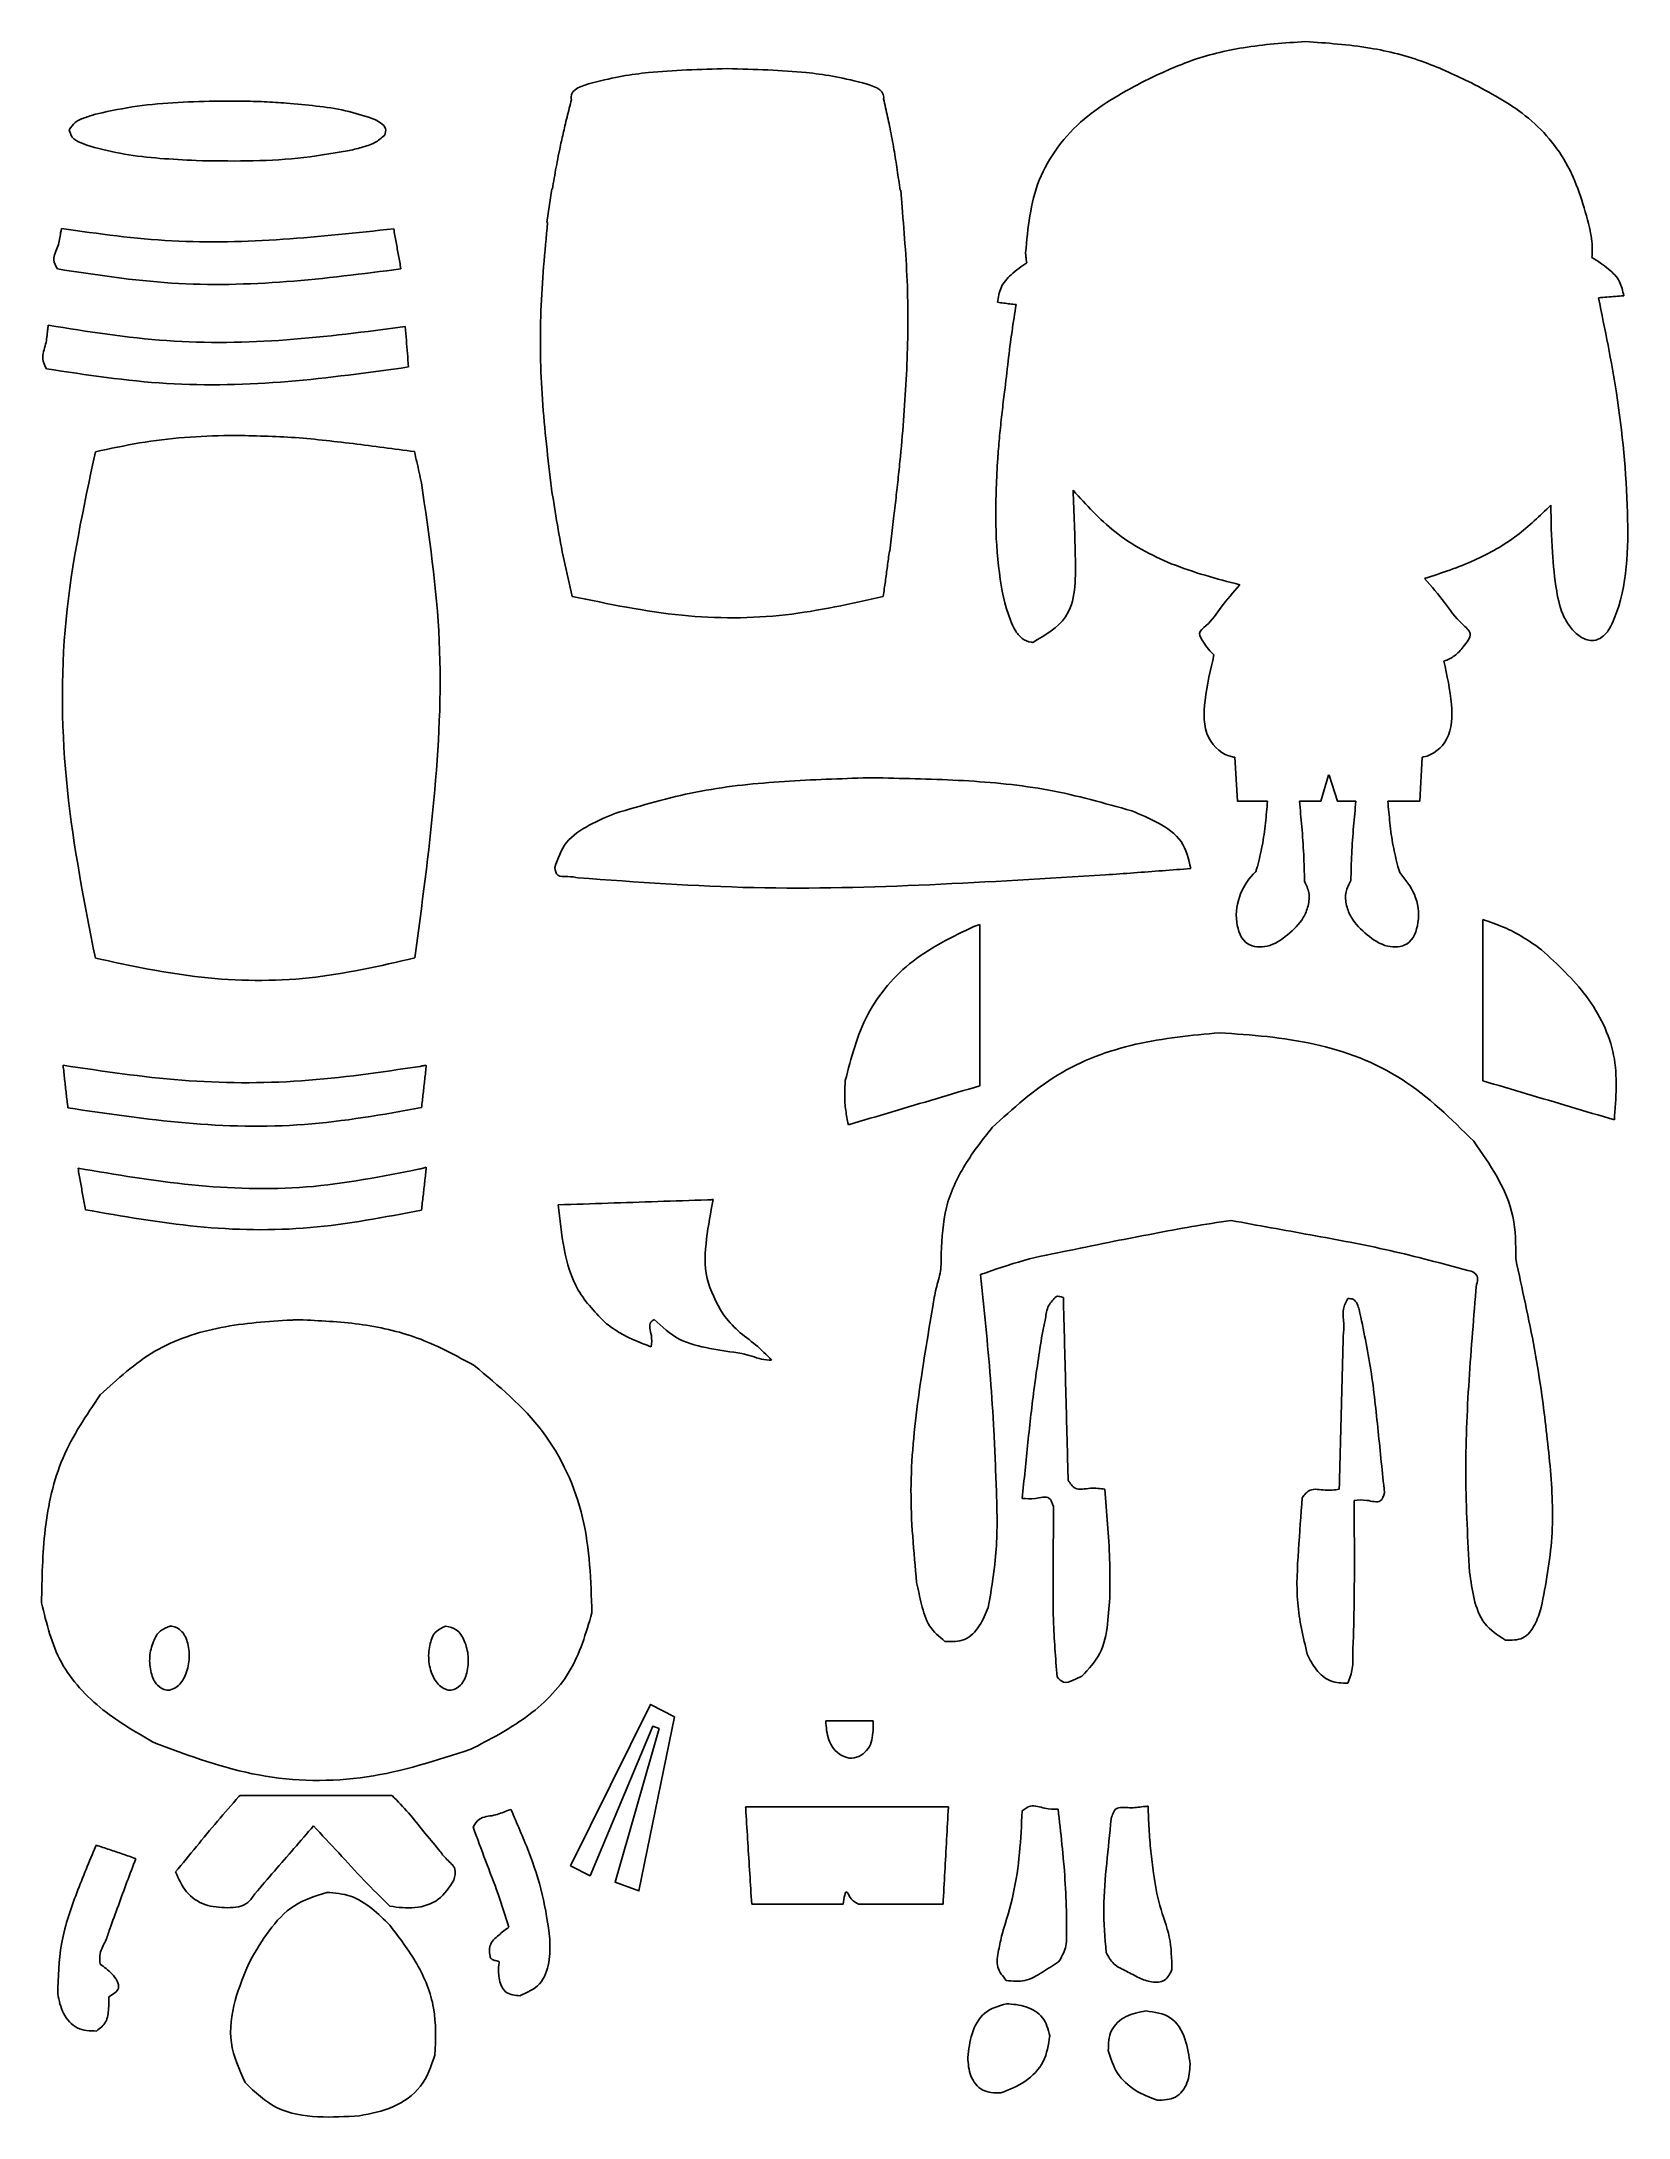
# Model space of a CAD drawing. Extents: x 20 to 557, y 92 to 795.
import ezdxf

# ---------------------------------------------------------------- set-up
doc = ezdxf.new("R2010")
doc.units = 0
doc.layers.add('Layer_1', color=7, linetype='CONTINUOUS')

msp = doc.modelspace()

# ---------------------------------------------------------------- linework, layer by layer
at = {"layer": 'Layer_1', "color": 7}
for points in [[(447.359752, 794.699029), (447.359752, 794.698909)], [(251.756184, 785.513197), (251.756184, 785.513197)], [(79.88836, 774.557576), (79.88836, 774.557576)], [(306.831184, 765.188197), (306.656184, 766.138197)], [(195.031184, 758.313197), (194.481184, 755.863197)], [(192.381184, 744.788197), (190.706184, 733.488199)], [(310.881184, 738.688197), (310.431184, 744.363197)], [(26.427609, 731.370271), (26.255449, 730.589015), (26.102649, 729.895271), (26.102649, 729.895335)], [(21.677609, 697.016767), (21.677609, 697.016767)], [(83.270464, 661.398863), (83.270464, 661.398903)], [(343.234752, 653.548911), (343.259712, 653.548911)], [(192.256184, 643.363199), (192.281144, 643.163199)], [(306.756144, 622.188199), (308.031144, 633.288199)], [(423.459712, 552.523991), (424.384712, 537.598991), (434.584712, 537.598991)], [(475.284752, 537.599031), (486.084752, 537.599031), (486.909752, 552.524031)], [(297.665496, 545.446391), (297.665496, 545.446351)], [(445.384752, 537.599031), (452.659752, 537.599031), (455.234752, 546.374031)], [(455.434752, 546.374031), (458.234752, 537.599031), (464.484752, 537.599031)], [(335.13392, 495.154831), (335.13392, 495.154831)], [(507.408048, 495.329191), (507.408048, 495.329191)], [(418.3338, 459.217503), (418.3338, 459.217503)], [(147.734752, 447.841727), (147.734752, 447.841767)], [(147.620464, 413.102479), (147.620464, 413.102479)], [(244.993272, 402.661839), (244.993272, 402.661799)], [(363.129992, 369.969175), (363.129992, 369.969175)], [(461.748384, 369.221311), (461.748384, 369.221311)], [(108.231816, 362.009031), (108.231816, 362.008991)], [(63.106816, 258.358991), (63.106816, 258.358991)], [(156.506816, 258.358991), (156.506816, 258.358991)], [(198.722808, 177.256151), (225.791384, 231.891551), (233.89964, 227.677895), (221.828112, 168.779647), (213.729432, 171.737855), (228.670368, 223.701727), (226.492816, 224.465559), (205.297416, 173.913047), (198.722808, 177.256151)], [(285.030728, 226.299231), (301.13, 226.299231)], [(285.030728, 226.299231), (285.030728, 226.299231)], [(86.91684, 201.089015), (86.46684, 200.689015), (86.46684, 200.689055)], [(392.481504, 197.288183), (392.481504, 197.288183)], [(178.498576, 196.355303), (177.738256, 196.106471), (177.123576, 195.905303), (177.123576, 195.905303)], [(258.044304, 195.468255), (258.044304, 195.468255)], [(351.533768, 195.813895), (351.531368, 195.738215), (351.531504, 195.738183)], [(38.144498, 184.233471), (37.81449, 183.504711), (37.544498, 182.908471), (37.544498, 182.908471)], [(116.148064, 168.256055), (116.148064, 168.256055)], [(346.183408, 130.597055), (346.183408, 130.597055)], [(393.363992, 128.147695), (393.363992, 128.147695)]]:
    msp.add_lwpolyline(points, dxfattribs=at)
for points, knots in [([(447.359752, 794.698909), (440.334484, 794.216012), (427.144071, 793.309342), (408.843505, 788.842816), (398.277598, 783.881571), (393.309752, 781.548909)], [0, 0, 0, 0, 21.106871, 39.629571, 56.067037, 56.067037, 56.067037, 56.067037]), ([(503.559752, 780.674029), (498.400689, 783.159438), (487.436986, 788.441268), (468.398704, 793.224329), (454.667866, 794.186775), (447.359752, 794.699029)], [0, 0, 0, 0, 17.150532, 36.447188, 58.403937, 58.403937, 58.403937, 58.403937]), ([(251.756184, 785.513197), (242.525885, 785.264907), (226.634255, 784.837431), (211.219449, 782.279861), (198.652753, 778.660504), (198.870859, 775.558464), (198.934711, 775.307376), (198.998663, 775.145509), (199.031184, 775.063197)], [0, 0, 0, 0, 26.734444, 46.028179, 54.750852, 55.003907, 55.260337, 55.525654, 55.525654, 55.525654, 55.525654]), ([(304.606224, 775.313197), (304.620337, 775.368298), (304.648426, 775.477969), (304.674984, 775.645023), (304.812464, 778.681987), (292.341579, 782.268979), (276.870781, 784.842053), (260.982881, 785.266629), (251.756184, 785.513197)], [0, 0, 0, 0, 0.170549, 0.339455, 0.506955, 9.234995, 28.54057, 55.281487, 55.281487, 55.281487, 55.281487]), ([(393.309752, 781.548909), (386.05519, 777.66425), (371.219783, 769.720214), (355.08916, 748.663729), (353.478676, 731.590525), (352.684752, 723.173911)], [0, 0, 0, 0, 24.585378, 50.276518, 75.255455, 75.255455, 75.255455, 75.255455]), ([(543.584752, 731.724031), (541.637664, 738.856253), (537.705944, 753.258225), (522.867352, 770.554552), (509.890938, 777.355735), (503.559752, 780.674029)], [0, 0, 0, 0, 21.988251, 44.400495, 65.753577, 65.753577, 65.753577, 65.753577]), ([(79.88836, 774.557576), (75.214592, 774.439903), (65.887896, 774.205082), (51.996287, 773.103914), (42.955686, 771.203608), (38.475049, 770.261792)], [0, 0, 0, 0, 14.028313, 27.994075, 41.716885, 41.716885, 41.716885, 41.716885]), ([(102.566728, 773.864808), (100.05329, 774.026619), (95.022295, 774.350507), (87.458712, 774.571923), (82.41218, 774.562359), (79.88836, 774.557576)], [0, 0, 0, 0, 7.555535, 15.123454, 22.694701, 22.694701, 22.694701, 22.694701]), ([(131.761088, 768.577472), (128.694362, 769.571953), (122.447746, 771.597614), (112.586377, 772.955719), (105.915921, 773.560933), (102.566728, 773.864808)], [0, 0, 0, 0, 9.653799, 19.663828, 29.758037, 29.758037, 29.758037, 29.758037]), ([(199.031184, 775.063197), (198.768039, 774.072817), (198.242254, 772.093956), (197.496307, 769.117738), (196.806893, 766.263809), (196.171133, 763.533202), (195.585087, 760.925346), (195.215784, 759.183753), (195.031184, 758.313197)], [0, 0, 0, 0, 3.074194, 6.142494, 9.204564, 11.882166, 14.553355, 17.223075, 17.223075, 17.223075, 17.223075]), ([(306.631224, 766.138197), (306.420653, 767.155864), (305.998662, 769.195308), (305.321838, 772.253484), (304.845219, 774.291339), (304.606224, 775.313197)], [0, 0, 0, 0, 3.117648, 6.247883, 9.39617, 9.39617, 9.39617, 9.39617]), ([(38.475049, 770.261792), (37.183618, 769.866529), (34.657397, 769.093338), (31.004389, 767.743521), (29.633498, 765.73763), (29.013369, 764.830256)], [0, 0, 0, 0, 4.085334, 7.991492, 11.217977, 11.217977, 11.217977, 11.217977]), ([(135.77516, 762.960504), (136.019141, 763.731655), (136.544795, 765.393085), (134.303152, 767.402613), (132.649374, 768.166935), (131.761088, 768.577472)], [0, 0, 0, 0, 2.245513, 4.837917, 7.846176, 7.846176, 7.846176, 7.846176]), ([(306.656184, 766.138197), (306.65341, 766.138055), (306.647841, 766.13777), (306.639532, 766.138622), (306.63398, 766.138338), (306.631224, 766.138197)], [0, 0, 0, 0, 0.008323, 0.016707, 0.024976, 0.024976, 0.024976, 0.024976]), ([(29.013369, 764.830256), (29.236958, 763.938174), (29.742011, 761.923105), (32.861302, 760.418813), (34.990407, 759.634072), (36.096649, 759.226336)], [0, 0, 0, 0, 2.643137, 5.970425, 9.568941, 9.568941, 9.568941, 9.568941]), ([(36.096649, 759.226336), (39.935036, 758.258823), (47.704221, 756.300503), (59.745161, 755.056262), (67.852361, 754.624215), (71.917664, 754.407568)], [0, 0, 0, 0, 11.860941, 24.007443, 36.224279, 36.224279, 36.224279, 36.224279]), ([(123.188072, 757.658288), (124.769568, 758.040748), (127.887986, 758.794889), (132.394681, 760.118125), (134.698298, 762.055055), (135.77516, 762.960504)], [0, 0, 0, 0, 4.898503, 9.658941, 13.837717, 13.837717, 13.837717, 13.837717]), ([(310.206184, 744.338197), (309.897984, 746.643912), (309.278907, 751.275369), (308.164247, 758.229665), (307.27697, 762.861214), (306.831184, 765.188197)], [0, 0, 0, 0, 6.978531, 14.017672, 21.125282, 21.125282, 21.125282, 21.125282]), ([(71.917664, 754.407568), (77.666218, 754.305636), (89.152083, 754.101972), (106.325789, 754.884972), (117.590303, 756.737631), (123.188072, 757.658288)], [0, 0, 0, 0, 17.249518, 34.465304, 51.471536, 51.471536, 51.471536, 51.471536]), ([(194.531184, 755.863197), (194.289814, 754.631518), (193.807394, 752.169791), (193.143418, 748.468914), (192.735143, 745.997718), (192.531184, 744.763197)], [0, 0, 0, 0, 3.765277, 7.525571, 11.27932, 11.27932, 11.27932, 11.27932]), ([(194.481184, 755.863197), (194.486701, 755.862717), (194.497881, 755.861745), (194.514487, 755.864648), (194.525667, 755.863676), (194.531184, 755.863197)], [0, 0, 0, 0, 0.016552, 0.033542, 0.050095, 0.050095, 0.050095, 0.050095]), ([(192.531184, 744.763197), (192.514554, 744.766228), (192.481302, 744.772291), (192.43105, 744.779075), (192.397807, 744.785156), (192.381184, 744.788197)], [0, 0, 0, 0, 0.050708, 0.101388, 0.152078, 0.152078, 0.152078, 0.152078]), ([(308.006184, 633.288199), (308.28731, 635.614323), (308.849743, 640.268077), (309.626422, 647.259822), (311.05042, 661.152266), (312.616357, 682.085777), (313.212444, 710.307074), (311.663116, 729.16884), (310.881184, 738.688197)], [0, 0, 0, 0, 7.029117, 14.062779, 21.103972, 48.923832, 77.02847, 105.66542, 105.66542, 105.66542, 105.66542]), ([(310.431184, 744.363197), (310.40624, 744.360009), (310.356321, 744.35363), (310.28106, 744.347737), (310.231133, 744.341375), (310.206184, 744.338197)], [0, 0, 0, 0, 0.07543, 0.150956, 0.2264, 0.2264, 0.2264, 0.2264]), ([(138.827608, 731.295311), (126.359847, 729.964782), (101.430124, 727.304343), (63.707675, 726.198369), (38.849321, 729.646994), (26.427609, 731.370271)], [0, 0, 0, 0, 37.6251, 75.232701, 112.795153, 112.795153, 112.795153, 112.795153]), ([(141.277608, 717.745311), (141.002806, 719.2504), (140.4532, 722.260586), (139.654532, 726.780498), (139.103249, 729.790377), (138.827608, 731.295311)], [0, 0, 0, 0, 4.589903, 9.179832, 13.769727, 13.769727, 13.769727, 13.769727]), ([(190.906184, 733.438199), (189.966996, 723.490168), (188.08642, 703.5708), (188.663737, 673.389682), (191.054729, 653.405233), (192.256184, 643.363199)], [0, 0, 0, 0, 29.960475, 59.991139, 90.322699, 90.322699, 90.322699, 90.322699]), ([(190.706184, 733.488199), (190.728519, 733.483103), (190.773211, 733.472904), (190.839161, 733.453433), (190.883854, 733.443275), (190.906184, 733.438199)], [0, 0, 0, 0, 0.068711, 0.137495, 0.206178, 0.206178, 0.206178, 0.206178]), ([(544.359752, 721.549031), (544.426133, 722.552138), (544.56787, 724.693977), (544.282462, 728.109981), (543.825536, 730.4768), (543.584752, 731.724031)], [0, 0, 0, 0, 3.012844, 6.433043, 10.243171, 10.243171, 10.243171, 10.243171]), ([(26.102649, 729.895335), (25.891842, 728.415343), (25.453829, 725.340213), (23.08358, 721.256709), (24.449399, 718.739848), (24.996569, 717.731551)], [0, 0, 0, 0, 4.528385, 9.409084, 12.671256, 12.671256, 12.671256, 12.671256]), ([(24.996569, 717.731551), (37.838499, 715.756373), (63.535811, 711.803948), (102.647761, 712.770159), (128.401531, 716.086996), (141.277608, 717.745311)], [0, 0, 0, 0, 38.91356, 77.867878, 116.817306, 116.817306, 116.817306, 116.817306]), ([(353.134752, 719.798911), (351.283715, 718.559025), (347.888586, 716.284855), (344.006069, 711.691548), (343.465754, 708.134328), (343.209752, 706.448911)], [0, 0, 0, 0, 6.697559, 12.284506, 17.315126, 17.315126, 17.315126, 17.315126]), ([(352.684752, 723.173911), (352.711266, 722.773097), (352.762765, 721.994591), (352.913756, 720.867199), (353.062595, 720.147714), (353.134752, 719.798911)], [0, 0, 0, 0, 1.204881, 2.340253, 3.408612, 3.408612, 3.408612, 3.408612]), ([(555.134752, 708.649031), (554.787199, 710.29439), (554.043877, 713.81337), (549.853965, 718.198499), (546.305238, 720.362617), (544.359752, 721.549031)], [0, 0, 0, 0, 4.961689, 10.611714, 17.467853, 17.467853, 17.467853, 17.467853]), ([(343.209752, 706.448911), (343.898935, 706.356193), (345.285736, 706.169621), (347.377134, 705.90042), (348.780416, 705.732962), (349.484752, 705.648911)], [0, 0, 0, 0, 2.086174, 4.197884, 6.325873, 6.325873, 6.325873, 6.325873]), ([(349.484752, 705.648911), (349.006706, 702.635978), (347.997345, 696.274388), (346.756628, 686.422604), (345.979037, 679.588974), (345.584752, 676.123911)], [0, 0, 0, 0, 9.15135, 19.322416, 29.784843, 29.784843, 29.784843, 29.784843]), ([(530.434752, 637.774031), (530.543664, 632.448271), (530.742596, 622.720546), (532.017898, 610.016597), (533.959083, 601.066274), (537.36016, 595.900289), (540.56096, 592.83008), (544.681322, 591.421173), (548.273169, 593.137685), (550.482525, 596.004677), (556.399413, 609.287156), (557.094534, 637.083236), (553.720918, 673.213154), (548.785422, 697.25438), (546.584752, 707.974031)], [0, 0, 0, 0, 15.960037, 29.151681, 38.42613, 42.939317, 47.490989, 51.644378, 54.991805, 58.667054, 62.320857, 98.45962, 139.173056, 171.934486, 171.934486, 171.934486, 171.934486]), ([(546.584752, 707.974031), (547.546363, 708.048575), (549.461736, 708.197056), (552.311571, 708.424161), (554.199963, 708.574574), (555.134752, 708.649031)], [0, 0, 0, 0, 2.893486, 5.763356, 8.576606, 8.576606, 8.576606, 8.576606]), ([(21.677609, 697.016767), (21.545017, 695.438554), (21.272478, 692.194571), (19.381872, 687.73515), (20.719104, 685.041703), (21.277609, 683.916767)], [0, 0, 0, 0, 4.784015, 9.833443, 13.454895, 13.454895, 13.454895, 13.454895]), ([(21.927609, 698.691767), (21.899827, 698.505656), (21.844264, 698.133435), (21.760954, 697.575099), (21.70539, 697.202878), (21.677609, 697.016767)], [0, 0, 0, 0, 0.564519, 1.129035, 1.693554, 1.693554, 1.693554, 1.693554]), ([(142.727608, 698.191767), (129.349285, 696.454927), (102.589131, 692.980792), (61.931927, 692.260428), (35.257691, 696.548741), (21.927609, 698.691767)], [0, 0, 0, 0, 40.469955, 80.950523, 121.388407, 121.388407, 121.388407, 121.388407]), ([(143.852608, 684.541767), (143.726296, 686.058328), (143.473671, 689.091456), (143.115474, 693.642835), (142.856896, 696.67546), (142.727608, 698.191767)], [0, 0, 0, 0, 4.565433, 9.130883, 13.696296, 13.696296, 13.696296, 13.696296]), ([(21.277609, 683.916767), (34.813102, 681.865502), (61.910427, 677.75898), (103.155508, 678.900145), (130.286348, 682.661149), (143.852608, 684.541767)], [0, 0, 0, 0, 41.002234, 82.084253, 123.17136, 123.17136, 123.17136, 123.17136]), ([(345.584752, 676.123911), (345.295049, 673.838671), (344.70828, 669.210105), (343.968241, 662.184176), (343.580237, 657.439422), (343.384752, 655.048911)], [0, 0, 0, 0, 6.910491, 13.996634, 21.191945, 21.191945, 21.191945, 21.191945]), ([(83.270464, 661.398903), (78.175076, 661.241125), (67.989395, 660.925728), (52.799929, 659.046359), (42.846253, 656.897904), (37.870465, 655.823903)], [0, 0, 0, 0, 15.28849, 30.561692, 45.828451, 45.828451, 45.828451, 45.828451]), ([(145.845464, 655.923863), (138.921935, 656.836262), (125.075857, 658.660929), (104.237108, 661.052628), (90.260362, 661.283434), (83.270464, 661.398863)], [0, 0, 0, 0, 20.953812, 41.904654, 62.864639, 62.864639, 62.864639, 62.864639]), ([(37.870465, 655.823903), (33.842355, 636.986289), (25.784386, 599.302872), (26.686793, 541.087287), (34.125811, 503.328988), (37.845505, 484.448903)], [0, 0, 0, 0, 57.653353, 115.331765, 173.015895, 173.015895, 173.015895, 173.015895]), ([(148.20668, 645.317791), (147.963561, 646.502714), (147.478173, 648.868423), (146.677033, 652.401013), (146.122792, 654.748993), (145.845464, 655.923863)], [0, 0, 0, 0, 3.628733, 7.244795, 10.866287, 10.866287, 10.866287, 10.866287]), ([(343.259712, 653.548911), (342.901002, 646.887058), (342.205121, 633.963375), (343.357918, 615.586088), (345.763979, 602.679839), (349.050493, 595.440427), (351.233677, 592.572474), (353.527743, 591.444408), (354.743251, 591.362213), (354.901472, 591.350676), (355.007251, 591.349523), (355.059712, 591.348951)], [0, 0, 0, 0, 19.991323, 38.782231, 55.239039, 58.891467, 62.556455, 65.892598, 66.051102, 66.211024, 66.368376, 66.368376, 66.368376, 66.368376]), ([(343.384752, 655.048911), (343.368303, 654.88323), (343.334402, 654.541776), (343.283677, 654.041849), (343.250491, 653.707492), (343.234752, 653.548911)], [0, 0, 0, 0, 0.499485, 1.0294, 1.507482, 1.507482, 1.507482, 1.507482]), ([(145.995464, 484.523863), (148.368267, 502.31692), (153.113354, 537.899155), (156.048127, 591.938653), (150.819515, 627.531421), (148.20668, 645.317791)], [0, 0, 0, 0, 53.877947, 107.744152, 161.549773, 161.549773, 161.549773, 161.549773]), ([(192.281144, 643.163199), (192.899822, 639.13825), (194.141529, 631.060056), (196.456038, 618.972438), (198.270534, 610.942866), (199.181144, 606.913199)], [0, 0, 0, 0, 12.215983, 24.517842, 36.911233, 36.911233, 36.911233, 36.911233]), ([(355.159712, 591.323991), (359.419449, 593.826264), (369.655531, 599.839188), (369.663362, 621.201079), (369.078407, 635.181947), (368.759712, 642.798991)], [0, 0, 0, 0, 13.995186, 33.630217, 57.131955, 57.131955, 57.131955, 57.131955]), ([(368.759712, 642.798991), (373.232154, 637.887319), (382.676655, 627.515294), (402.420786, 616.80999), (417.345491, 612.881077), (425.159712, 610.823991)], [0, 0, 0, 0, 19.823518, 41.861518, 66.080659, 66.080659, 66.080659, 66.080659]), ([(308.031144, 633.288199), (308.028371, 633.287848), (308.022739, 633.287136), (308.014482, 633.289255), (308.008903, 633.288545), (308.006184, 633.288199)], [0, 0, 0, 0, 0.008319, 0.016901, 0.025061, 0.025061, 0.025061, 0.025061]), ([(487.759752, 612.924031), (493.446981, 614.811878), (504.407001, 618.450002), (519.082486, 626.739324), (526.755046, 634.197258), (530.434752, 637.774031)], [0, 0, 0, 0, 17.963363, 34.617708, 49.965902, 49.965902, 49.965902, 49.965902]), ([(304.531144, 606.913199), (304.763694, 608.603831), (305.228871, 611.985662), (305.910212, 617.060947), (306.357499, 620.445778), (306.581144, 622.138199)], [0, 0, 0, 0, 5.119649, 10.241017, 15.362418, 15.362418, 15.362418, 15.362418]), ([(306.581144, 622.138199), (306.600702, 622.143421), (306.63977, 622.153852), (306.697533, 622.172483), (306.736591, 622.182956), (306.756144, 622.188199)], [0, 0, 0, 0, 0.06072, 0.121292, 0.182016, 0.182016, 0.182016, 0.182016]), ([(494.284752, 584.949031), (495.547468, 585.487375), (498.153223, 586.598309), (500.864212, 589.857688), (504.538798, 594.237404), (498.662676, 598.796004), (494.553399, 605.160515), (490.096477, 610.253713), (487.759752, 612.924031)], [0, 0, 0, 0, 4.013758, 8.282838, 13.317156, 17.468491, 26.99027, 37.484466, 37.484466, 37.484466, 37.484466]), ([(199.181144, 606.913199), (211.531906, 604.337736), (235.34039, 599.373034), (271.204253, 599.358149), (293.578279, 604.430236), (304.531144, 606.913199)], [0, 0, 0, 0, 37.793483, 72.854252, 106.477444, 106.477444, 106.477444, 106.477444]), ([(425.109712, 610.723991), (422.949259, 608.26094), (418.969367, 603.723616), (415.449466, 598.112321), (410.633538, 594.536944), (413.007371, 591.422324), (414.393484, 588.995979), (415.791594, 587.746217), (416.459712, 587.148991)], [0, 0, 0, 0, 9.670264, 17.814134, 21.238393, 24.496361, 27.385427, 30.029617, 30.029617, 30.029617, 30.029617]), ([(425.159712, 610.823991), (425.15438, 610.812808), (425.143687, 610.790378), (425.125772, 610.757676), (425.115061, 610.73521), (425.109712, 610.723991)], [0, 0, 0, 0, 0.037161, 0.074533, 0.111813, 0.111813, 0.111813, 0.111813]), ([(355.059712, 591.348951), (355.070243, 591.341561), (355.090175, 591.327573), (355.126041, 591.323407), (355.148505, 591.323797), (355.159712, 591.323991)], [0, 0, 0, 0, 0.037971, 0.071868, 0.105616, 0.105616, 0.105616, 0.105616]), ([(416.459712, 587.148991), (415.260853, 582.076982), (413.097151, 572.923016), (412.631314, 559.307056), (419.412926, 553.098796), (422.962091, 552.532303), (423.213177, 552.515025), (423.378006, 552.521019), (423.459712, 552.523991)], [0, 0, 0, 0, 15.772883, 28.466916, 38.736468, 38.995326, 39.244736, 39.489896, 39.489896, 39.489896, 39.489896]), ([(486.909752, 552.524031), (486.967335, 552.525744), (487.083306, 552.529194), (487.258792, 552.544609), (490.607861, 553.091885), (497.128743, 558.672435), (497.209014, 571.534117), (495.329414, 580.156695), (494.284752, 584.949031)], [0, 0, 0, 0, 0.172812, 0.348041, 0.527949, 10.350613, 22.208174, 37.044155, 37.044155, 37.044155, 37.044155]), ([(297.665496, 545.446351), (288.204732, 545.128062), (269.286471, 544.491593), (240.954969, 541.48923), (222.785947, 536.141218), (213.715496, 533.471351)], [0, 0, 0, 0, 28.409397, 56.808984, 85.120802, 85.120802, 85.120802, 85.120802]), ([(302.640496, 545.471351), (302.087699, 545.472475), (300.982121, 545.474722), (299.323752, 545.466188), (298.218253, 545.45299), (297.665496, 545.446391)], [0, 0, 0, 0, 1.658391, 3.316733, 4.975119, 4.975119, 4.975119, 4.975119]), ([(388.615496, 534.296351), (379.312886, 536.928648), (360.677481, 542.201785), (331.667862, 544.889418), (312.316996, 545.277359), (302.640496, 545.471351)], [0, 0, 0, 0, 28.946785, 57.987499, 87.034621, 87.034621, 87.034621, 87.034621]), ([(455.234752, 546.374031), (455.257098, 546.373925), (455.301476, 546.373713), (455.368142, 546.374202), (455.412463, 546.374088), (455.434752, 546.374031)], [0, 0, 0, 0, 0.067038, 0.133134, 0.200001, 0.200001, 0.200001, 0.200001]), ([(408.590496, 514.796351), (407.836653, 518.048589), (406.311709, 524.627525), (397.688948, 530.528107), (391.641301, 533.039721), (388.615496, 534.296351)], [0, 0, 0, 0, 9.681598, 19.584852, 29.501097, 29.501097, 29.501097, 29.501097]), ([(434.584712, 537.598991), (434.362354, 535.129092), (433.907744, 530.07939), (432.936619, 522.676154), (431.752281, 517.841091), (431.184712, 515.523991)], [0, 0, 0, 0, 7.440928, 15.212956, 22.364991, 22.364991, 22.364991, 22.364991]), ([(447.084752, 510.474031), (447.022785, 513.493769), (446.896035, 519.670411), (446.229753, 528.711609), (445.657847, 534.726715), (445.384752, 537.599031)], [0, 0, 0, 0, 9.059701, 18.530919, 27.187027, 27.187027, 27.187027, 27.187027]), ([(464.484752, 537.599031), (464.215028, 534.76385), (463.649911, 528.823662), (462.988796, 519.88255), (462.851841, 513.76889), (462.784752, 510.774031)], [0, 0, 0, 0, 8.544214, 17.901587, 26.887097, 26.887097, 26.887097, 26.887097]), ([(478.684752, 515.524031), (478.117185, 517.841131), (476.93285, 522.676195), (475.961722, 530.07943), (475.50711, 535.129132), (475.284752, 537.599031)], [0, 0, 0, 0, 7.152034, 14.924062, 22.36499, 22.36499, 22.36499, 22.36499]), ([(213.715496, 533.471351), (210.794008, 532.222361), (204.938173, 529.718883), (196.527898, 524.285308), (194.37689, 518.132412), (193.315504, 515.096351)], [0, 0, 0, 0, 9.601561, 19.245381, 28.639282, 28.639282, 28.639282, 28.639282]), ([(193.315504, 515.096351), (193.523999, 514.071692), (193.994907, 511.757394), (197.952769, 512.245975), (200.155145, 511.855002), (201.260688, 511.658743)], [0, 0, 0, 0, 2.758486, 6.23032, 9.729723, 9.729723, 9.729723, 9.729723]), ([(379.757488, 512.647559), (382.961954, 512.875519), (389.37088, 513.331438), (398.981269, 514.05644), (405.387419, 514.549714), (408.590496, 514.796351)], [0, 0, 0, 0, 9.637682, 19.275347, 28.913025, 28.913025, 28.913025, 28.913025]), ([(430.584712, 513.673991), (430.58177, 513.671484), (430.575759, 513.666361), (430.568588, 513.656926), (428.320444, 511.648664), (424.778624, 506.18025), (423.260891, 497.30574), (426.520192, 488.316377), (435.272331, 487.851978), (441.471069, 492.196584), (446.386854, 496.958385), (448.503886, 502.127179), (448.936826, 506.576255), (447.688183, 509.204082), (447.084752, 510.474031)], [0, 0, 0, 0, 0.011564, 0.023634, 0.035341, 9.038324, 18.709964, 26.929894, 33.515245, 41.474343, 49.305485, 53.605847, 58.043733, 62.194247, 62.194247, 62.194247, 62.194247]), ([(431.184712, 515.523991), (431.117109, 515.317501), (430.982424, 514.906111), (430.782666, 514.289364), (430.650677, 513.879056), (430.584712, 513.673991)], [0, 0, 0, 0, 0.651823, 1.298627, 1.944868, 1.944868, 1.944868, 1.944868]), ([(462.784752, 510.774031), (462.11068, 509.498529), (460.71202, 506.851936), (461.121969, 502.253797), (463.24801, 496.99276), (468.19923, 492.196358), (474.395393, 487.850787), (483.111104, 488.318382), (486.349511, 497.124523), (485.095185, 506.12055), (481.230595, 511.058551), (479.359752, 513.449031)], [0, 0, 0, 0, 4.248946, 8.816319, 13.254298, 21.085438, 29.044535, 35.629889, 43.735658, 53.271482, 62.219478, 62.219478, 62.219478, 62.219478]), ([(479.359752, 513.449031), (479.285826, 513.678913), (479.137816, 514.139173), (478.91225, 514.830659), (478.76078, 515.292313), (478.684752, 515.524031)], [0, 0, 0, 0, 0.724429, 1.450418, 2.182033, 2.182033, 2.182033, 2.182033]), ([(201.260688, 511.658743), (221.06837, 510.217108), (260.693795, 507.333106), (320.305285, 508.998658), (359.94037, 511.431276), (379.757488, 512.647559)], [0, 0, 0, 0, 59.544234, 119.118717, 178.690652, 178.690652, 178.690652, 178.690652]), ([(335.13392, 495.154831), (327.998358, 491.719022), (313.700064, 484.834322), (297.614762, 466.122164), (293.658146, 450.700003), (291.68392, 443.004831)], [0, 0, 0, 0, 23.620733, 47.33141, 70.944455, 70.944455, 70.944455, 70.944455]), ([(337.23392, 495.854831), (337.000587, 495.777053), (336.53392, 495.621497), (335.83392, 495.388165), (335.367253, 495.232609), (335.13392, 495.154831)], [0, 0, 0, 0, 0.737865, 1.475729, 2.213594, 2.213594, 2.213594, 2.213594]), ([(527.333048, 487.279191), (525.289853, 488.73723), (521.209953, 491.648676), (514.514913, 495.130506), (509.777083, 496.746269), (507.408048, 497.554191)], [0, 0, 0, 0, 7.52524, 15.026577, 22.52867, 22.52867, 22.52867, 22.52867]), ([(507.408048, 497.554191), (507.408048, 497.306969), (507.408048, 496.812524), (507.408048, 496.070858), (507.408048, 495.576413), (507.408048, 495.329191)], [0, 0, 0, 0, 0.741666, 1.483334, 2.225, 2.225, 2.225, 2.225]), ([(507.408048, 495.329191), (507.408048, 489.509746), (507.408048, 477.870858), (507.408048, 460.412524), (507.408048, 448.773636), (507.408048, 442.954191)], [0, 0, 0, 0, 17.458334, 34.916666, 52.375, 52.375, 52.375, 52.375]), ([(551.958048, 429.729191), (552.540359, 437.104952), (553.70641, 451.874561), (543.507595, 472.428997), (532.724331, 482.32934), (527.333048, 487.279191)], [0, 0, 0, 0, 21.861333, 43.77627, 65.688374, 65.688374, 65.688374, 65.688374]), ([(37.845505, 484.448903), (49.751672, 481.904802), (73.557445, 476.818), (110.403125, 476.389322), (134.138556, 481.813996), (145.995464, 484.523863)], [0, 0, 0, 0, 36.48375, 72.947396, 109.344693, 109.344693, 109.344693, 109.344693]), ([(418.3338, 459.217503), (408.840355, 458.32718), (389.88262, 456.549269), (362.514958, 446.439457), (348.415691, 433.564019), (341.3838, 427.142503)], [0, 0, 0, 0, 28.581593, 57.075412, 85.426163, 85.426163, 85.426163, 85.426163]), ([(504.3588, 422.467503), (496.717446, 430.062943), (481.417547, 445.27091), (450.478651, 456.95323), (429.062323, 458.461789), (418.3338, 459.217503)], [0, 0, 0, 0, 32.030317, 64.132689, 96.357362, 96.357362, 96.357362, 96.357362]), ([(147.734752, 447.841767), (134.380951, 445.86005), (107.665518, 441.895455), (66.992882, 442.235524), (40.285986, 446.206573), (26.934756, 448.191767)], [0, 0, 0, 0, 40.458914, 80.941551, 121.410741, 121.410741, 121.410741, 121.410741]), ([(26.934756, 448.191767), (27.11032, 446.591205), (27.461449, 443.39007), (27.998924, 438.589567), (28.37284, 435.391024), (28.559796, 433.791767)], [0, 0, 0, 0, 4.830485, 9.66101, 14.491446, 14.491446, 14.491446, 14.491446]), ([(149.859752, 448.241727), (149.623641, 448.197282), (149.151419, 448.108393), (148.443085, 447.975061), (147.970863, 447.886172), (147.734752, 447.841727)], [0, 0, 0, 0, 0.720774, 1.441546, 2.162319, 2.162319, 2.162319, 2.162319]), ([(148.259752, 433.866727), (148.438073, 435.463894), (148.794715, 438.658231), (149.344287, 443.448093), (149.687931, 446.643854), (149.859752, 448.241727)], [0, 0, 0, 0, 4.821273, 9.642556, 14.463794, 14.463794, 14.463794, 14.463794]), ([(291.68392, 443.004831), (291.577412, 441.33465), (291.364491, 437.995803), (291.721071, 432.973665), (292.379582, 429.694716), (292.70892, 428.054831)], [0, 0, 0, 0, 5.017104, 10.029661, 15.04473, 15.04473, 15.04473, 15.04473]), ([(507.408048, 442.954191), (512.359777, 441.490669), (522.26328, 438.563612), (537.106909, 434.133827), (547.007672, 431.197402), (551.958048, 429.729191)], [0, 0, 0, 0, 15.490431, 30.981001, 46.471539, 46.471539, 46.471539, 46.471539]), ([(292.70892, 428.054831), (297.655619, 429.523294), (307.549026, 432.460222), (322.386894, 436.873046), (332.284925, 439.79424), (337.23392, 441.254831)], [0, 0, 0, 0, 15.48018, 30.960386, 46.440461, 46.440461, 46.440461, 46.440461]), ([(28.559796, 433.791767), (41.806705, 431.81218), (68.29679, 427.853563), (108.683042, 426.814482), (135.076885, 431.517648), (148.259752, 433.866727)], [0, 0, 0, 0, 40.182185, 80.353043, 120.438433, 120.438433, 120.438433, 120.438433]), ([(341.3838, 427.142503), (338.153973, 423.027975), (331.694013, 414.798529), (324.925108, 400.281177), (324.380387, 389.778794), (324.1088, 384.542503)], [0, 0, 0, 0, 15.693298, 31.388085, 46.994056, 46.994056, 46.994056, 46.994056]), ([(518.5838, 382.692503), (518.590365, 387.514006), (518.603553, 397.199355), (512.646785, 410.677922), (507.119955, 418.539786), (504.3588, 422.467503)], [0, 0, 0, 0, 14.321772, 28.769317, 43.19325, 43.19325, 43.19325, 43.19325]), ([(147.620464, 413.102479), (134.903985, 410.575538), (109.445925, 405.516667), (70.322192, 406.90839), (44.772863, 411.204139), (31.995426, 413.352479)], [0, 0, 0, 0, 38.782848, 77.642253, 116.518528, 116.518528, 116.518528, 116.518528]), ([(31.995426, 413.352479), (32.270042, 411.794071), (32.819273, 408.677252), (33.632663, 404.000199), (34.1912, 400.885046), (34.470466, 399.327479)], [0, 0, 0, 0, 4.747257, 9.494523, 14.241728, 14.241728, 14.241728, 14.241728]), ([(149.870464, 413.677479), (149.620464, 413.61359), (149.120464, 413.485813), (148.370464, 413.294145), (147.870464, 413.166367), (147.620464, 413.102479)], [0, 0, 0, 0, 0.774103, 1.548207, 2.32231, 2.32231, 2.32231, 2.32231]), ([(148.245464, 399.202479), (148.427046, 400.810698), (148.79021, 404.027137), (149.338953, 408.851345), (149.693294, 412.068769), (149.870464, 413.677479)], [0, 0, 0, 0, 4.855313, 9.71063, 14.565936, 14.565936, 14.565936, 14.565936]), ([(244.993272, 402.661799), (239.387729, 402.472486), (228.176641, 402.09386), (211.360265, 401.518551), (200.148934, 401.147383), (194.543272, 400.961799)], [0, 0, 0, 0, 16.826217, 33.652439, 50.478636, 50.478636, 50.478636, 50.478636]), ([(194.543272, 400.961799), (195.038443, 396.018647), (196.02532, 386.166936), (200.2487, 371.443738), (207.29824, 364.302579), (210.818272, 360.736799)], [0, 0, 0, 0, 14.952786, 29.800934, 44.609219, 44.609219, 44.609219, 44.609219]), ([(250.293272, 363.936799), (248.099961, 367.878678), (243.695715, 375.794111), (244.45093, 389.605307), (246.110579, 398.34956), (246.943272, 402.736799)], [0, 0, 0, 0, 13.26987, 26.646371, 40.115662, 40.115662, 40.115662, 40.115662]), ([(34.470466, 399.327479), (47.028318, 397.103352), (72.143528, 392.655187), (110.660322, 391.910508), (135.723121, 396.772993), (148.245464, 399.202479)], [0, 0, 0, 0, 38.2422, 76.482895, 114.668357, 114.668357, 114.668357, 114.668357]), ([(382.6838, 388.642503), (387.076115, 389.481507), (395.864489, 391.16023), (409.018577, 393.750139), (417.860757, 395.02128), (422.271968, 395.655431)], [0, 0, 0, 0, 13.415785, 26.843008, 40.210358, 40.210358, 40.210358, 40.210358]), ([(422.271968, 395.655431), (431.234111, 394.038069), (449.159652, 390.803118), (476.013819, 385.865692), (493.573242, 381.130122), (502.3338, 378.767503)], [0, 0, 0, 0, 27.324165, 54.65216, 81.861178, 81.861178, 81.861178, 81.861178]), ([(337.4088, 377.342503), (342.289633, 379.065834), (352.082605, 382.52355), (367.402218, 385.492895), (377.589448, 387.592532), (382.6838, 388.642503)], [0, 0, 0, 0, 15.506268, 31.111997, 46.722247, 46.722247, 46.722247, 46.722247]), ([(324.1088, 384.542503), (324.133061, 382.535576), (324.182217, 378.469193), (322.272855, 372.63274), (321.613333, 368.599592), (321.283904, 366.585047)], [0, 0, 0, 0, 5.979777, 12.11607, 18.240025, 18.240025, 18.240025, 18.240025]), ([(527.4588, 336.592503), (526.666323, 341.759137), (525.081045, 352.094509), (521.844842, 367.413256), (519.668723, 377.609217), (518.5838, 382.692503)], [0, 0, 0, 0, 15.678004, 31.362396, 46.956635, 46.956635, 46.956635, 46.956635]), ([(341.992896, 324.511671), (341.622418, 330.400423), (340.881047, 342.184503), (339.255983, 359.789923), (338.023299, 371.503316), (337.4088, 377.342503)], [0, 0, 0, 0, 17.700319, 35.420408, 53.034856, 53.034856, 53.034856, 53.034856]), ([(505.2838, 374.017503), (504.386319, 363.2171), (502.591114, 341.613367), (501.100943, 309.091135), (502.356364, 287.438894), (502.9838, 276.617503)], [0, 0, 0, 0, 32.517612, 65.044039, 97.542062, 97.542062, 97.542062, 97.542062]), ([(502.3338, 378.767503), (503.130599, 378.598228), (504.565241, 378.293447), (506.02344, 376.247823), (505.547755, 374.813435), (505.2838, 374.017503)], [0, 0, 0, 0, 2.382727, 4.290118, 6.667974, 6.667974, 6.667974, 6.667974]), ([(321.283904, 366.585047), (319.548782, 356.292574), (316.077897, 335.703831), (312.889782, 304.406055), (314.836388, 283.574058), (315.808808, 273.167503)], [0, 0, 0, 0, 31.330057, 62.67167, 93.956507, 93.956507, 93.956507, 93.956507]), ([(363.129992, 369.969175), (362.115026, 368.980937), (360.010141, 366.93148), (359.479249, 362.479677), (358.812414, 359.655084), (358.48256, 358.257879)], [0, 0, 0, 0, 4.127622, 8.560065, 12.898784, 12.898784, 12.898784, 12.898784]), ([(365.479992, 369.594175), (365.219441, 369.649781), (364.695982, 369.761495), (363.933959, 370.052109), (363.396106, 369.996626), (363.129992, 369.969175)], [0, 0, 0, 0, 0.800752, 1.608748, 2.400015, 2.400015, 2.400015, 2.400015]), ([(367.09216, 307.793351), (366.912713, 314.660103), (366.553818, 328.393608), (366.009765, 348.993709), (365.656583, 362.727355), (365.479992, 369.594175)], [0, 0, 0, 0, 20.607289, 41.21458, 61.821849, 61.821849, 61.821849, 61.821849]), ([(461.748384, 369.221311), (461.117409, 368.067083), (459.7149, 365.501509), (460.580281, 361.032714), (460.32839, 357.989195), (460.205152, 356.500151)], [0, 0, 0, 0, 3.838574, 8.53224, 13.028339, 13.028339, 13.028339, 13.028339]), ([(465.598384, 365.546311), (465.393736, 366.167901), (464.986005, 367.406322), (463.810345, 369.252084), (462.426915, 369.231437), (461.748384, 369.221311)], [0, 0, 0, 0, 1.998028, 3.980763, 5.889331, 5.889331, 5.889331, 5.889331]), ([(474.17028, 303.492487), (473.450997, 310.427273), (472.012154, 324.299496), (469.913779, 345.112251), (467.034804, 358.744639), (465.598384, 365.546311)], [0, 0, 0, 0, 20.920395, 41.848792, 62.6882, 62.6882, 62.6882, 62.6882]), ([(104.206816, 361.984031), (96.253795, 361.477495), (80.378557, 360.466385), (57.130374, 352.863034), (45.369443, 342.032745), (39.50682, 336.634031)], [0, 0, 0, 0, 23.910402, 47.728191, 71.401882, 71.401882, 71.401882, 71.401882]), ([(108.231816, 362.008991), (107.783922, 362.010967), (106.8891, 362.014915), (105.547361, 362.006845), (104.653655, 361.991636), (104.206816, 361.984031)], [0, 0, 0, 0, 1.34369, 2.68448, 4.025184, 4.025184, 4.025184, 4.025184]), ([(166.031816, 346.609031), (160.126354, 349.828894), (148.295465, 356.279504), (128.438331, 361.02379), (114.974582, 361.680263), (108.231816, 362.009031)], [0, 0, 0, 0, 20.108482, 40.284942, 60.526794, 60.526794, 60.526794, 60.526794]), ([(210.818272, 360.736799), (212.365485, 359.631078), (215.461965, 357.418169), (220.626259, 354.923085), (224.201211, 353.600026), (225.993272, 352.936799)], [0, 0, 0, 0, 5.696179, 11.399924, 17.13301, 17.13301, 17.13301, 17.13301]), ([(225.993272, 352.936799), (226.122531, 354.178434), (226.40142, 356.857381), (224.795549, 360.724403), (226.521371, 361.899524), (226.943272, 362.186799)], [0, 0, 0, 0, 3.857394, 8.322695, 9.767503, 9.767503, 9.767503, 9.767503]), ([(226.943272, 362.186799), (229.632729, 359.698894), (235.027962, 354.707987), (245.920339, 352.220285), (253.078042, 351.182394), (256.668272, 350.661799)], [0, 0, 0, 0, 10.803498, 21.672555, 32.610945, 32.610945, 32.610945, 32.610945]), ([(266.743272, 348.361799), (264.993428, 350.167724), (261.484204, 353.789417), (255.133972, 358.034463), (251.90915, 361.966535), (250.293272, 363.936799)], [0, 0, 0, 0, 7.529603, 15.100242, 22.703511, 22.703511, 22.703511, 22.703511]), ([(358.48256, 358.257879), (357.496602, 351.993996), (355.524812, 339.467025), (353.455312, 320.551552), (352.188604, 307.931676), (351.554992, 301.619175)], [0, 0, 0, 0, 19.020375, 38.038337, 57.071759, 57.071759, 57.071759, 57.071759]), ([(460.205152, 356.500151), (460.0544, 350.744169), (459.752896, 339.232204), (459.30064, 321.964258), (458.999136, 310.452293), (458.848384, 304.696311)], [0, 0, 0, 0, 17.273867, 34.547737, 51.821604, 51.821604, 51.821604, 51.821604]), ([(205.906816, 262.934031), (205.569991, 273.744242), (204.896749, 295.351578), (191.023041, 325.888959), (174.352598, 339.710321), (166.031816, 346.609031)], [0, 0, 0, 0, 32.279955, 64.520836, 96.650209, 96.650209, 96.650209, 96.650209]), ([(256.668272, 350.661799), (257.785466, 350.373861), (260.01337, 349.799656), (263.279951, 348.602539), (265.587073, 348.442168), (266.743272, 348.361799)], [0, 0, 0, 0, 3.463097, 6.906097, 10.364878, 10.364878, 10.364878, 10.364878]), ([(39.50682, 336.634031), (34.825307, 329.756017), (25.432829, 315.95672), (20.078567, 291.143177), (19.780816, 274.541557), (19.63182, 266.234031)], [0, 0, 0, 0, 24.7537, 49.663123, 74.612889, 74.612889, 74.612889, 74.612889]), ([(527.2338, 264.642503), (528.743418, 272.547422), (531.770238, 288.396981), (530.476093, 312.650596), (528.464029, 328.616115), (527.4588, 336.592503)], [0, 0, 0, 0, 24.058084, 48.237053, 72.377451, 72.377451, 72.377451, 72.377451]), ([(340.0588, 264.642503), (341.164691, 271.222731), (343.381424, 284.41265), (342.851449, 304.500237), (342.278969, 317.843789), (341.992896, 324.511671)], [0, 0, 0, 0, 19.970111, 40.029639, 60.065762, 60.065762, 60.065762, 60.065762]), ([(351.554992, 301.619175), (352.982081, 301.504868), (355.874686, 301.273175), (360.861341, 302.890283), (361.750852, 300.017698), (362.121968, 298.819215)], [0, 0, 0, 0, 4.467903, 9.056112, 12.340795, 12.340795, 12.340795, 12.340795]), ([(379.505, 304.744175), (377.919139, 304.95411), (374.672319, 305.383921), (369.511572, 304.013107), (367.800226, 306.687024), (367.09216, 307.793351)], [0, 0, 0, 0, 4.896011, 10.02387, 13.64286, 13.64286, 13.64286, 13.64286]), ([(381.23, 269.169175), (381.247301, 273.128833), (381.281908, 281.049551), (380.446483, 292.904191), (379.818821, 300.797595), (379.505, 304.744175)], [0, 0, 0, 0, 11.87488, 23.753967, 35.632319, 35.632319, 35.632319, 35.632319]), ([(458.848384, 304.696311), (457.277215, 304.493504), (454.057026, 304.077842), (449.046683, 305.345988), (447.119576, 302.882651), (446.310752, 301.848767)], [0, 0, 0, 0, 4.825967, 9.891061, 13.554508, 13.554508, 13.554508, 13.554508]), ([(463.848384, 300.921311), (465.239116, 301.053009), (468.08305, 301.322321), (472.926016, 299.651709), (473.814794, 302.395176), (474.17028, 303.492487)], [0, 0, 0, 0, 4.356109, 8.907892, 11.942063, 11.942063, 11.942063, 11.942063]), ([(362.121968, 298.819215), (362.102637, 292.416961), (362.063963, 279.608653), (361.864123, 260.392651), (362.841696, 247.622726), (363.329992, 241.244175)], [0, 0, 0, 0, 19.209352, 38.430102, 57.612291, 57.612291, 57.612291, 57.612291]), ([(446.310752, 301.848767), (445.883104, 295.941377), (445.026957, 284.11485), (443.92269, 266.229821), (446.660149, 254.641975), (448.023384, 248.871311)], [0, 0, 0, 0, 17.79749, 35.630373, 53.320653, 53.320653, 53.320653, 53.320653]), ([(463.689704, 254.871143), (463.785214, 259.987212), (463.976236, 270.219474), (464.001675, 285.571077), (463.899481, 295.804577), (463.848384, 300.921311)], [0, 0, 0, 0, 15.350659, 30.701695, 46.052638, 46.052638, 46.052638, 46.052638]), ([(502.9838, 276.617503), (503.382937, 273.632843), (504.182893, 267.650942), (507.302052, 258.657533), (512.509461, 255.318292), (515.0838, 253.667503)], [0, 0, 0, 0, 9.095351, 18.229043, 27.159004, 27.159004, 27.159004, 27.159004]), ([(315.808808, 273.167503), (316.341612, 270.693051), (317.409427, 265.733897), (319.476368, 258.134296), (323.451806, 254.839457), (325.4088, 253.217503)], [0, 0, 0, 0, 7.648668, 15.329018, 22.775542, 22.775542, 22.775542, 22.775542]), ([(371.729992, 241.444175), (374.047895, 243.897939), (378.736544, 248.861407), (380.637413, 259.111166), (381.032615, 265.81895), (381.23, 269.169175)], [0, 0, 0, 0, 9.922652, 20.071521, 30.19822, 30.19822, 30.19822, 30.19822]), ([(19.63182, 266.234031), (21.31665, 259.266646), (24.697425, 245.285905), (39.857082, 229.150418), (52.222175, 222.123622), (58.40682, 218.609031)], [0, 0, 0, 0, 21.192166, 42.524162, 63.870645, 63.870645, 63.870645, 63.870645]), ([(164.881816, 216.684031), (171.243674, 219.97094), (183.956778, 226.539275), (199.900168, 242.094044), (203.908512, 256.000942), (205.906816, 262.934031)], [0, 0, 0, 0, 21.491141, 42.946431, 64.276449, 64.276449, 64.276449, 64.276449]), ([(325.4088, 253.217503), (327.699322, 253.126595), (332.38315, 252.9407), (337.437606, 258.362288), (339.186352, 262.552172), (340.0588, 264.642503)], [0, 0, 0, 0, 6.582939, 13.461281, 20.309411, 20.309411, 20.309411, 20.309411]), ([(515.0838, 253.667503), (517.164873, 253.610743), (521.394752, 253.495375), (525.409792, 258.873269), (526.624561, 262.715516), (527.2338, 264.642503)], [0, 0, 0, 0, 5.906429, 12.0051, 18.141114, 18.141114, 18.141114, 18.141114]), ([(63.106816, 258.358991), (63.181669, 258.364141), (63.330894, 258.374409), (63.556272, 258.373047), (64.932905, 258.301764), (67.599671, 256.635834), (69.460714, 252.278374), (69.874531, 246.986357), (68.635711, 241.823945), (66.126409, 237.814734), (62.031311, 236.077241), (58.258803, 238.436551), (56.405098, 242.784195), (55.995483, 247.99361), (57.155985, 252.91631), (59.414892, 257.011612), (61.966812, 257.942943), (63.106816, 258.358991)], [0, 0, 0, 0, 0.225016, 0.448583, 0.675693, 4.357434, 8.930543, 14.484765, 20.038437, 24.609234, 28.289039, 31.970778, 36.543886, 42.098108, 47.335408, 51.721705, 55.263269, 55.263269, 55.263269, 55.263269]), ([(156.506816, 258.358991), (157.750945, 258.083949), (160.540272, 257.467308), (163.086389, 253.170085), (164.324631, 248.105022), (163.908948, 242.783482), (162.054823, 238.436485), (158.280185, 236.076637), (154.181401, 237.816203), (151.658737, 241.815364), (150.410443, 247.008188), (150.836171, 252.202066), (152.666887, 256.846555), (155.322422, 257.892493), (156.506816, 258.358991)], [0, 0, 0, 0, 3.685924, 8.263814, 13.81905, 19.373271, 23.94638, 27.628122, 31.314046, 35.891936, 41.447172, 47.001393, 51.574502, 55.256244, 55.256244, 55.256244, 55.256244]), ([(461.798384, 239.046311), (462.404739, 240.69708), (463.644347, 244.071848), (463.351475, 249.491658), (463.577505, 253.086632), (463.689704, 254.871143)], [0, 0, 0, 0, 5.220298, 10.672175, 16.0459, 16.0459, 16.0459, 16.0459]), ([(448.023384, 248.871311), (448.931568, 247.053175), (450.748706, 243.415363), (455.654757, 239.197585), (459.770254, 239.096249), (461.798384, 239.046311)], [0, 0, 0, 0, 6.098599, 12.202367, 18.132916, 18.132916, 18.132916, 18.132916]), ([(363.329992, 241.244175), (364.016937, 240.458043), (365.493672, 238.768082), (368.900097, 240.013608), (370.791665, 240.969833), (371.729992, 241.444175)], [0, 0, 0, 0, 2.871468, 6.17284, 9.422558, 9.422558, 9.422558, 9.422558]), ([(301.13, 226.299231), (301.128429, 225.211338), (301.123841, 222.03362), (300.271616, 216.497838), (293.688551, 212.286515), (286.981535, 216.439445), (285.374778, 221.988693), (285.117118, 225.216863), (285.030728, 226.299231)], [0, 0, 0, 0, 3.281647, 9.585638, 15.955889, 23.009014, 29.478211, 32.741349, 32.741349, 32.741349, 32.741349]), ([(58.40682, 218.609031), (69.842435, 214.413841), (92.745225, 206.011884), (130.095005, 205.345467), (153.294711, 212.90728), (164.881816, 216.684031)], [0, 0, 0, 0, 36.385204, 72.870822, 109.276332, 109.276332, 109.276332, 109.276332]), ([(86.46684, 200.689055), (84.004004, 197.931117), (79.070905, 192.406924), (72.083819, 183.767882), (67.371531, 178.047488), (65.01684, 175.189055)], [0, 0, 0, 0, 11.09087, 22.215188, 33.325791, 33.325791, 33.325791, 33.325791]), ([(138.34184, 201.014055), (132.627951, 201.022122), (121.200172, 201.038255), (104.058508, 201.065007), (92.63073, 201.081012), (86.91684, 201.089015)], [0, 0, 0, 0, 17.141686, 34.283369, 51.425055, 51.425055, 51.425055, 51.425055]), ([(154.126152, 182.678535), (152.396536, 184.743709), (148.936545, 188.874964), (143.938944, 195.217625), (140.20367, 199.085921), (138.34184, 201.014055)], [0, 0, 0, 0, 8.082204, 16.167952, 24.20357, 24.20357, 24.20357, 24.20357]), ([(257.944304, 197.168255), (257.955419, 196.979366), (257.977649, 196.601589), (258.010959, 196.034921), (258.033189, 195.657144), (258.044304, 195.468255)], [0, 0, 0, 0, 0.567646, 1.135293, 1.702939, 1.702939, 1.702939, 1.702939]), ([(324.744304, 164.243255), (324.943586, 167.901777), (325.342151, 175.218831), (325.95298, 186.193696), (326.363863, 193.51007), (326.569304, 197.168255)], [0, 0, 0, 0, 10.991837, 21.983699, 32.975546, 32.975546, 32.975546, 32.975546]), ([(363.706504, 196.413183), (362.210083, 196.428064), (359.103578, 196.458958), (354.720846, 198.225553), (352.442253, 196.501344), (351.533768, 195.813895)], [0, 0, 0, 0, 4.538238, 9.42118, 12.658938, 12.658938, 12.658938, 12.658938]), ([(392.481504, 197.288183), (391.014077, 197.081776), (388.088367, 196.670247), (382.919801, 197.562434), (382.049546, 194.531896), (381.656504, 193.163183)], [0, 0, 0, 0, 4.601917, 9.175159, 12.941772, 12.941772, 12.941772, 12.941772]), ([(394.156504, 197.413183), (393.970393, 197.399291), (393.598171, 197.371508), (393.039837, 197.329846), (392.667615, 197.30207), (392.481504, 197.288183)], [0, 0, 0, 0, 0.559887, 1.119772, 1.679658, 1.679658, 1.679658, 1.679658]), ([(395.931504, 174.738183), (395.629498, 177.241017), (395.024082, 182.258328), (394.424583, 189.822381), (394.245847, 194.883376), (394.156504, 197.413183)], [0, 0, 0, 0, 7.56254, 15.160258, 22.753829, 22.753829, 22.753829, 22.753829]), ([(91.85244, 167.798343), (94.05404, 170.350089), (98.457239, 175.453581), (105.062041, 183.108817), (109.46524, 188.212309), (111.66684, 190.764055)], [0, 0, 0, 0, 10.11069, 20.221379, 30.332068, 30.332068, 30.332068, 30.332068]), ([(111.66684, 190.764055), (114.53724, 187.726644), (120.283592, 181.645948), (128.653962, 172.344275), (134.589765, 166.497068), (137.54184, 163.589055)], [0, 0, 0, 0, 12.537557, 25.099366, 37.527912, 37.527912, 37.527912, 37.527912]), ([(177.123576, 195.905303), (175.700557, 195.298162), (172.744595, 194.03698), (167.881068, 193.9017), (166.333444, 191.36966), (165.708632, 190.347415)], [0, 0, 0, 0, 4.683, 9.727744, 13.143414, 13.143414, 13.143414, 13.143414]), ([(165.708632, 190.347415), (167.101283, 186.58028), (169.893765, 179.026589), (174.2112, 167.849514), (176.647585, 160.267688), (177.848576, 156.530303)], [0, 0, 0, 0, 12.049438, 24.161001, 35.935297, 35.935297, 35.935297, 35.935297]), ([(191.698576, 152.480303), (190.996808, 157.547747), (189.591078, 167.698471), (184.61496, 182.285076), (180.536382, 191.667502), (178.498576, 196.355303)], [0, 0, 0, 0, 15.315171, 30.678199, 46.0189, 46.0189, 46.0189, 46.0189]), ([(258.044304, 195.468255), (258.260657, 191.99879), (258.693363, 185.059858), (259.336387, 174.651089), (259.774998, 167.712531), (259.994304, 164.243255)], [0, 0, 0, 0, 10.428613, 20.857231, 31.285832, 31.285832, 31.285832, 31.285832]), ([(351.531504, 195.738183), (351.307696, 191.03045), (350.860957, 181.633424), (348.870622, 167.610816), (346.111977, 158.614894), (344.731504, 154.113183)], [0, 0, 0, 0, 14.139416, 28.223446, 42.330983, 42.330983, 42.330983, 42.330983]), ([(366.581504, 160.663183), (366.429191, 164.647024), (366.124551, 172.615094), (365.050001, 184.529952), (364.15433, 192.45216), (363.706504, 196.413183)], [0, 0, 0, 0, 11.958422, 23.918012, 35.877109, 35.877109, 35.877109, 35.877109]), ([(381.656504, 193.163183), (381.154253, 188.14685), (380.148352, 178.100198), (378.68602, 163.014192), (379.534455, 152.963063), (379.956504, 147.963183)], [0, 0, 0, 0, 15.133528, 30.309248, 45.330638, 45.330638, 45.330638, 45.330638]), ([(37.544498, 182.908471), (35.374419, 177.689664), (31.0238, 167.22689), (25.593236, 150.950605), (25.293718, 139.558876), (25.144498, 133.883471)], [0, 0, 0, 0, 16.981179, 34.044226, 50.985136, 50.985136, 50.985136, 50.985136]), ([(51.569498, 179.708471), (50.079306, 180.215614), (47.098914, 181.229902), (42.624758, 182.74081), (39.637912, 183.735919), (38.144498, 184.233471)], [0, 0, 0, 0, 4.72237, 9.444771, 14.167117, 14.167117, 14.167117, 14.167117]), ([(42.705354, 155.873223), (43.682146, 158.524841), (45.635722, 163.828056), (48.538782, 171.792469), (50.55933, 177.06999), (51.569498, 179.708471)], [0, 0, 0, 0, 8.47746, 16.95485, 25.430446, 25.430446, 25.430446, 25.430446]), ([(159.16684, 172.414055), (159.525457, 173.727842), (160.290744, 176.531453), (156.622779, 179.354655), (154.95732, 181.571961), (154.126152, 182.678535)], [0, 0, 0, 0, 3.750486, 8.003506, 12.240609, 12.240609, 12.240609, 12.240609]), ([(65.01684, 175.189055), (66.055419, 172.814056), (68.118612, 168.095991), (74.811728, 163.38463), (79.970687, 163.188004), (82.56684, 163.089055)], [0, 0, 0, 0, 7.684817, 15.26631, 22.946451, 22.946451, 22.946451, 22.946451]), ([(137.54184, 163.589055), (140.355395, 163.212267), (145.931761, 162.465486), (154.552944, 165.167916), (157.627779, 169.996955), (159.16684, 172.414055)], [0, 0, 0, 0, 8.501223, 16.849124, 25.214889, 25.214889, 25.214889, 25.214889]), ([(290.969304, 164.243255), (291.28096, 166.521015), (291.746853, 169.926023), (293.509403, 165.704792), (295.123811, 164.809306), (296.144304, 164.243255)], [0, 0, 0, 0, 4.285614, 6.406532, 10.050787, 10.050787, 10.050787, 10.050787]), ([(402.206504, 142.113183), (402.134002, 145.822111), (401.987954, 153.293339), (397.731761, 163.724191), (396.530236, 171.075133), (395.931504, 174.738183)], [0, 0, 0, 0, 11.03429, 22.227367, 33.345049, 33.345049, 33.345049, 33.345049]), ([(82.56684, 163.089055), (83.81775, 163.100841), (86.241584, 163.123678), (89.766527, 164.690096), (91.140568, 166.737573), (91.85244, 167.798343)], [0, 0, 0, 0, 3.737084, 7.241189, 11.008312, 11.008312, 11.008312, 11.008312]), ([(116.148064, 168.256055), (112.316845, 167.05641), (104.590091, 164.636982), (96.292251, 155.423033), (92.229993, 148.529286), (90.198064, 145.081055)], [0, 0, 0, 0, 11.842226, 23.883254, 35.933766, 35.933766, 35.933766, 35.933766]), ([(137.473064, 157.181055), (135.523958, 159.122135), (131.625256, 163.004783), (124.467965, 167.609387), (118.913311, 168.041125), (116.148064, 168.256055)], [0, 0, 0, 0, 8.272904, 16.547888, 24.751199, 24.751199, 24.751199, 24.751199]), ([(296.144304, 164.243255), (299.322082, 164.243255), (305.677637, 164.243255), (315.210971, 164.243255), (321.566526, 164.243255), (324.744304, 164.243255)], [0, 0, 0, 0, 9.533334, 19.066666, 28.6, 28.6, 28.6, 28.6]), ([(39.444498, 143.958471), (39.331146, 145.201414), (39.07633, 147.99557), (41.43669, 151.667963), (42.289935, 154.496227), (42.705354, 155.873223)], [0, 0, 0, 0, 3.651931, 8.209601, 12.534018, 12.534018, 12.534018, 12.534018]), ([(152.773064, 113.181055), (153.000159, 118.536333), (153.455409, 129.271863), (147.242619, 144.493156), (140.730603, 152.95043), (137.473064, 157.181055)], [0, 0, 0, 0, 15.923459, 31.921173, 47.933939, 47.933939, 47.933939, 47.933939]), ([(177.848576, 156.530303), (176.696047, 155.657321), (174.357083, 153.885676), (170.801592, 150.627574), (171.290276, 147.583539), (171.523576, 146.130303)], [0, 0, 0, 0, 4.422336, 8.974776, 13.133547, 13.133547, 13.133547, 13.133547]), ([(363.881504, 144.713183), (364.810906, 146.279351), (366.711456, 149.482034), (366.492895, 155.138355), (366.552053, 158.826914), (366.581504, 160.663183)], [0, 0, 0, 0, 5.349653, 10.939591, 16.481178, 16.481178, 16.481178, 16.481178]), ([(181.548576, 133.305303), (184.014919, 134.395899), (188.968217, 136.586204), (191.846214, 144.611175), (191.748001, 149.84592), (191.698576, 152.480303)], [0, 0, 0, 0, 7.779756, 15.624526, 23.571927, 23.571927, 23.571927, 23.571927]), ([(344.731504, 154.113183), (344.329037, 152.327947), (343.514872, 148.716524), (342.518511, 142.85815), (344.971605, 139.894629), (346.156504, 138.463183)], [0, 0, 0, 0, 5.570515, 11.268812, 16.592835, 16.592835, 16.592835, 16.592835]), ([(379.956504, 147.963183), (380.717107, 146.550935), (382.273286, 143.661502), (386.835782, 141.62529), (389.67177, 140.097586), (391.081504, 139.338183)], [0, 0, 0, 0, 4.681085, 9.577416, 14.417035, 14.417035, 14.417035, 14.417035]), ([(42.369498, 132.883471), (43.858311, 133.764806), (47.098833, 135.683105), (43.585779, 141.130057), (40.826311, 143.014719), (39.444498, 143.958471)], [0, 0, 0, 0, 4.450667, 9.68724, 14.939623, 14.939623, 14.939623, 14.939623]), ([(90.198064, 145.081055), (88.320398, 140.693033), (84.563842, 131.91413), (82.563596, 117.138581), (86.543755, 108.300954), (88.523064, 103.906055)], [0, 0, 0, 0, 14.350327, 28.710002, 42.915089, 42.915089, 42.915089, 42.915089]), ([(171.523576, 146.130303), (171.927767, 145.757812), (172.698596, 145.047438), (174.712321, 145.204782), (174.482893, 144.053743), (174.373576, 143.505303)], [0, 0, 0, 0, 1.649082, 3.144947, 4.506373, 4.506373, 4.506373, 4.506373]), ([(174.373576, 143.505303), (174.318463, 141.891038), (174.208604, 138.673298), (176.497556, 133.655034), (179.889516, 133.420176), (181.548576, 133.305303)], [0, 0, 0, 0, 4.894519, 9.756325, 14.410962, 14.410962, 14.410962, 14.410962]), ([(346.156504, 138.463183), (348.302136, 138.238483), (352.684783, 137.779513), (358.419683, 141.271074), (362.069329, 143.571127), (363.881504, 144.713183)], [0, 0, 0, 0, 6.300756, 12.869859, 19.348531, 19.348531, 19.348531, 19.348531]), ([(391.081504, 139.338183), (392.451419, 138.765631), (395.157163, 137.634773), (400.174657, 137.924636), (401.532408, 140.723568), (402.206504, 142.113183)], [0, 0, 0, 0, 4.497464, 8.883027, 13.207282, 13.207282, 13.207282, 13.207282]), ([(25.144498, 133.883471), (25.588351, 131.643423), (26.472909, 127.179218), (31.355583, 121.535054), (35.999147, 121.400153), (38.294498, 121.333471)], [0, 0, 0, 0, 6.831751, 13.615033, 20.245609, 20.245609, 20.245609, 20.245609]), ([(38.294498, 121.333471), (39.468477, 122.278283), (41.856958, 124.20052), (42.420061, 128.738367), (42.38571, 131.554422), (42.369498, 132.883471)], [0, 0, 0, 0, 4.357769, 8.865957, 12.895264, 12.895264, 12.895264, 12.895264]), ([(346.183408, 130.597055), (343.540559, 129.822435), (338.177726, 128.250587), (334.068048, 120.464629), (333.444867, 115.068818), (333.133408, 112.372055)], [0, 0, 0, 0, 7.958885, 16.150057, 24.3343, 24.3343, 24.3343, 24.3343]), ([(360.883408, 119.722055), (360.307644, 121.930317), (359.148965, 126.374271), (352.872893, 130.059876), (348.416246, 130.417754), (346.183408, 130.597055)], [0, 0, 0, 0, 6.611175, 13.304476, 20.024952, 20.024952, 20.024952, 20.024952]), ([(393.363992, 128.147695), (391.070477, 127.726955), (386.52559, 126.893206), (380.861518, 121.808987), (380.746623, 117.073165), (380.688992, 114.697695)], [0, 0, 0, 0, 6.954244, 13.780706, 20.650886, 20.650886, 20.650886, 20.650886]), ([(408.363992, 109.997695), (408.000377, 112.89606), (407.276421, 118.666696), (402.374791, 126.987332), (396.350739, 127.763077), (393.363992, 128.147695)], [0, 0, 0, 0, 8.821591, 17.563762, 26.160412, 26.160412, 26.160412, 26.160412]), ([(344.258408, 100.372055), (347.079208, 101.489368), (352.734222, 103.729308), (359.525904, 110.587445), (360.433097, 116.691926), (360.883408, 119.722055)], [0, 0, 0, 0, 9.083872, 18.210939, 27.206716, 27.206716, 27.206716, 27.206716]), ([(127.266888, 92.680279), (131.111654, 93.411218), (138.764961, 94.866208), (148.903367, 101.97413), (151.482447, 109.443333), (152.773064, 113.181055)], [0, 0, 0, 0, 11.707286, 23.304263, 34.920636, 34.920636, 34.920636, 34.920636]), ([(380.688992, 114.697695), (381.516274, 112.053428), (383.184386, 106.721594), (389.566193, 100.865815), (394.75499, 98.901111), (397.338992, 97.922695)], [0, 0, 0, 0, 8.197665, 16.529571, 24.794969, 24.794969, 24.794969, 24.794969]), ([(333.133408, 112.372055), (333.272266, 110.256725), (333.547154, 106.069138), (337.785742, 100.475106), (342.104023, 100.406355), (344.258408, 100.372055)], [0, 0, 0, 0, 6.325064, 12.521331, 18.690367, 18.690367, 18.690367, 18.690367]), ([(397.338992, 97.922695), (399.487135, 97.985717), (403.792491, 98.112028), (407.962823, 103.718784), (408.22943, 107.891591), (408.363992, 109.997695)], [0, 0, 0, 0, 6.155661, 12.337314, 18.636816, 18.636816, 18.636816, 18.636816]), ([(88.523064, 103.906055), (91.930362, 100.648206), (98.803743, 94.076301), (113.259098, 91.779491), (122.592997, 92.379719), (127.266888, 92.680279)], [0, 0, 0, 0, 13.836644, 27.912003, 42.0293, 42.0293, 42.0293, 42.0293])]:
    msp.add_open_spline(points, degree=3, knots=knots, dxfattribs=at)
for points in [[(337.23392, 441.254831), (337.23392, 447.321498), (337.23392, 459.454831), (337.23392, 477.654831), (337.23392, 489.788164), (337.23392, 495.854831)], [(246.943272, 402.736799), (246.726605, 402.728474), (246.293272, 402.711824), (245.643272, 402.686814), (245.209939, 402.670164), (244.993272, 402.661839)], [(326.569304, 197.168255), (318.944304, 197.168255), (303.694304, 197.168255), (280.819304, 197.168255), (265.569304, 197.168255), (257.944304, 197.168255)], [(259.994304, 164.243255), (263.435971, 164.243255), (270.319304, 164.243255), (280.644304, 164.243255), (287.527637, 164.243255), (290.969304, 164.243255)]]:
    msp.add_open_spline(points, degree=3, dxfattribs=at)

doc.saveas('drawing.dxf')
